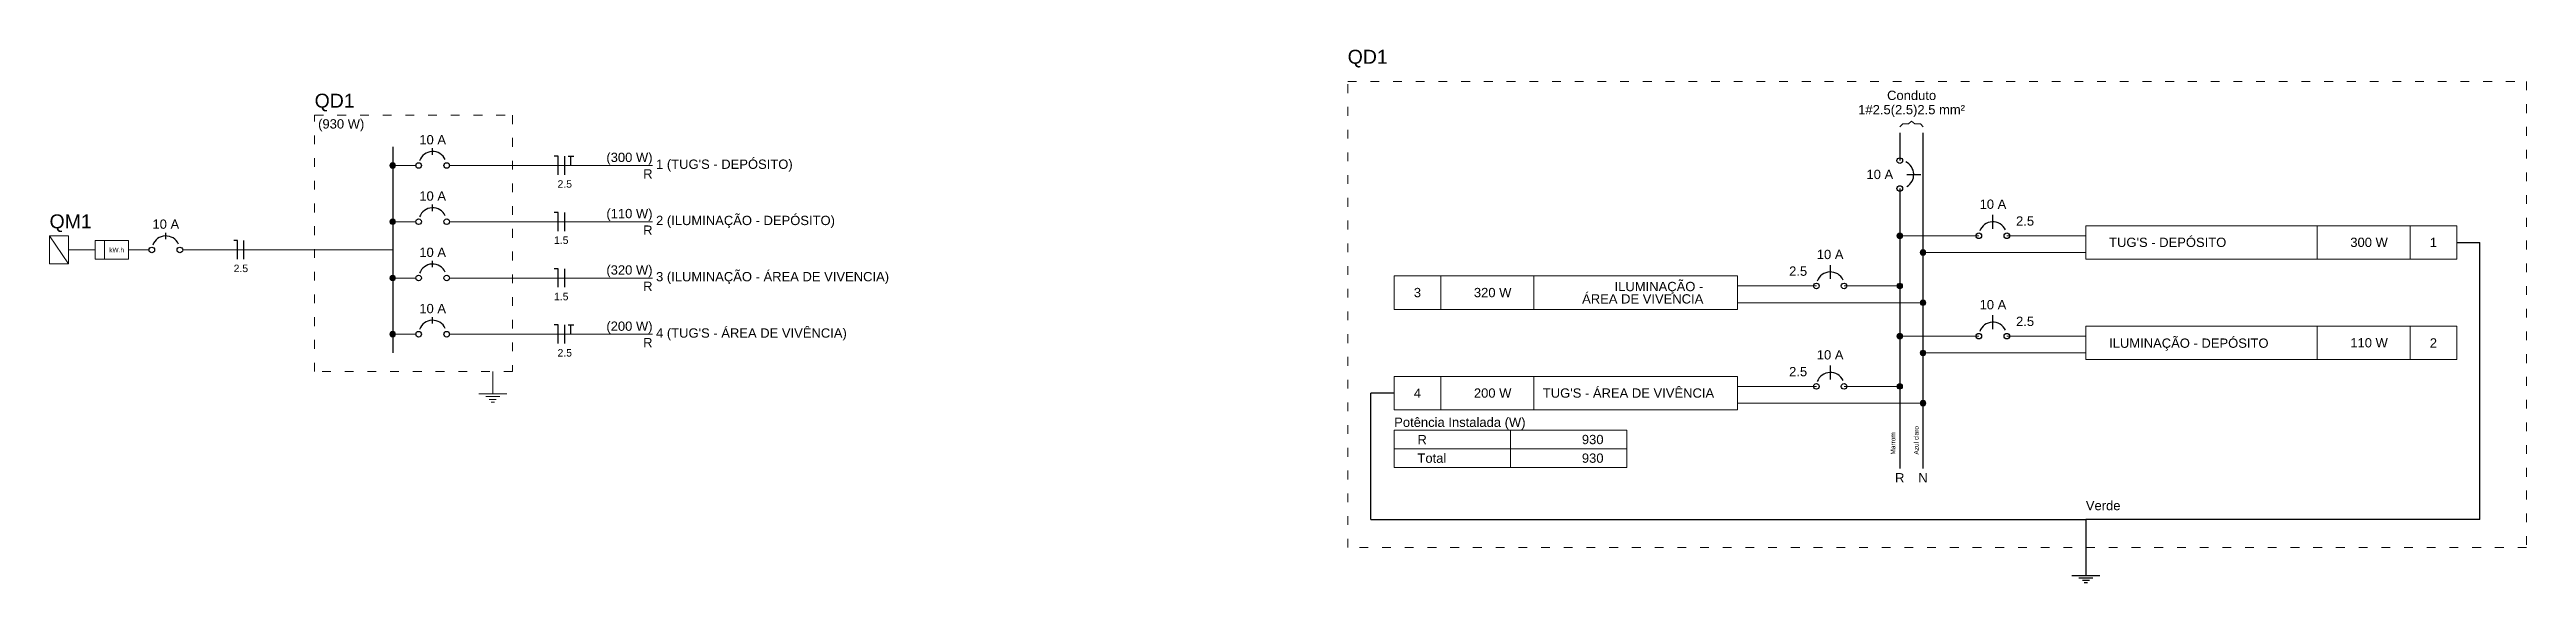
# Model space of a CAD drawing. Header units: millimetres. Extents: x 4568 to 4671, y -917 to -902.
# Drawn here: x 4642.93 to 4671.15, y -912.09 to -906.03 of the extents above; entities that cross this region are included whole.
import ezdxf

# ---------------------------------------------------------------- set-up
doc = ezdxf.new("R2010")
doc.units = ezdxf.units.MM
doc.header["$MEASUREMENT"] = 0
doc.linetypes.add('DOT2', pattern=[3.175, 0, -3.175])
for name, color, linetype, lineweight in [('DI-Barramento', 6, 'Continuous', 30), ('DI-Barramento Fase 1', 6, 'Continuous', 30), ('DI-Barramento Neutro', 6, 'Continuous', 30), ('DI-Disjuntor', 1, 'Continuous', 30), ('DI-Fios', 3, 'Continuous', 30), ('DI-Linhas do diagrama', 7, 'Continuous', 20), ('DI-Pontilhado', 7, 'Continuous', 20), ('DI-Textos do diagrama', 7, 'Continuous', 20), ('DI-Título do diagrama', 3, 'Continuous', 30)]:
    doc.layers.add(name, color=color, linetype=linetype, lineweight=lineweight)
doc.styles.add('Arial', font='arial.ttf')

msp = doc.modelspace()

# ---------------------------------------------------------------- texts
at = {"layer": 'DI-Barramento Fase 1', "insert": (4663.96, -910.636), "char_height": 0.0529, "width": 0.38124, "attachment_point": 7, "rotation": 90.0002, "line_spacing_factor": 0.798, "style": 'Arial'}
msp.add_mtext('Marrom', dxfattribs=at)
at = {"layer": 'DI-Barramento Fase 1', "insert": (4664.01, -910.953), "char_height": 0.106, "width": 0.12708, "attachment_point": 8, "line_spacing_factor": 0.798, "style": 'Arial'}
msp.add_mtext('R', dxfattribs=at)
at = {"layer": 'DI-Barramento Neutro', "insert": (4664.225, -910.636), "char_height": 0.0529, "width": 0.6354, "attachment_point": 7, "rotation": 90.0002, "line_spacing_factor": 0.798, "style": 'Arial'}
msp.add_mtext('Azul claro', dxfattribs=at)
at = {"layer": 'DI-Barramento Neutro', "insert": (4664.275, -910.953), "char_height": 0.106, "width": 0.12708, "attachment_point": 8, "line_spacing_factor": 0.798, "style": 'Arial'}
msp.add_mtext('N', dxfattribs=at)
at = {"layer": 'DI-Fios', "insert": (4666.13, -911.271), "char_height": 0.1059, "width": 0.6354, "attachment_point": 7, "line_spacing_factor": 0.798, "style": 'Arial'}
msp.add_mtext('Verde', dxfattribs=at)
at = {"layer": 'DI-Linhas do diagrama', "line_spacing_factor": 0.798, "style": 'Arial'}
for s, insert, char_height, width, attachment_point in [('Total', (4658.515, -910.731), 0.1059, 0.6354, 7), ('R', (4658.515, -910.519), 0.106, 0.12708, 7), ('   930', (4660.635, -910.519), 0.1059, 0.76248, 9), ('   930', (4660.635, -910.731), 0.1059, 0.76248, 9)]:
    msp.add_mtext(s, dxfattribs=dict(at, insert=insert, char_height=char_height, width=width, attachment_point=attachment_point))
at = {"layer": 'DI-Textos do diagrama', "line_spacing_factor": 0.798, "style": 'Arial'}
for s, insert, char_height, width, attachment_point in [('1#2.5(2.5)2.5 mm²', (4664.145, -906.794), 0.1059, 2.16036, 8), ('Conduto ', (4664.145, -906.601), 0.1059, 1.01664, 8), ('(930 W)', (4645.99, -906.956), 0.1059, 0.88956, 7), ('10 A', (4647.295, -907.106), 0.1059, 0.50832, 8), ('(300 W)', (4649.8, -907.337), 0.1059, 0.88956, 9), ("1 (TUG'S - DEPÓSITO)", (4649.84, -907.415), 0.1059, 2.5416, 7), ('2.5', (4648.8, -907.599), 0.0847, 0.30499, 8), ('R', (4649.8, -907.493), 0.106, 0.12708, 9), (' 10 A', (4663.935, -907.501), 0.1059, 0.6354, 9), ('10 A', (4647.295, -907.747), 0.1059, 0.50832, 8), ('(110 W)', (4649.8, -907.977), 0.1059, 0.88956, 9), ('    10 A', (4664.755, -907.84), 0.1059, 1.01664, 7), ('10 A', (4644.255, -908.067), 0.1059, 0.50832, 8), ('R', (4649.8, -908.134), 0.106, 0.12708, 9), ('2 (ILUMINAÇÃO - DEPÓSITO)', (4649.84, -908.056), 0.1059, 3.177, 7), ('2.5', (4665.335, -908.031), 0.1059, 0.38124, 7), ('kW.h', (4643.61, -908.332), 0.0529, 0.25416, 7), ('10 A', (4647.295, -908.388), 0.1059, 0.50832, 8), ('1.5', (4648.76, -908.239), 0.0847, 0.30499, 8), ('    10 A', (4662.9, -908.412), 0.1059, 1.01664, 7), ("TUG'S - DEPÓSITO", (4666.395, -908.274), 0.1059, 2.03328, 7), ('   300 W', (4669.295, -908.274), 0.1059, 1.01664, 8), ('1', (4670.09, -908.274), 0.106, 0.12708, 8), ('2.5', (4645.11, -908.56), 0.0847, 0.30499, 8), ('(320 W)', (4649.8, -908.619), 0.1059, 0.88956, 9), ('R', (4649.8, -908.774), 0.106, 0.12708, 9), ('3 (ILUMINAÇÃO - ÁREA DE VIVENCIA)', (4649.84, -908.696), 0.1059, 4.19364, 7), ('ILUMINAÇÃO - \\PÁREA DE VIVENCIA', (4661.772, -908.918), 0.1059, 3.68532, 9), ('2.5', (4662.955, -908.602), 0.1059, 0.38124, 9), ('10 A', (4647.295, -909.028), 0.1059, 0.50832, 8), ('1.5', (4648.76, -908.88), 0.0847, 0.30499, 8), ('3', (4658.515, -908.846), 0.106, 0.12708, 8), ('   320 W', (4659.31, -908.846), 0.1059, 1.01664, 8), ('    10 A', (4664.755, -908.984), 0.1059, 1.01664, 7), ('(200 W)', (4649.8, -909.259), 0.1059, 0.88956, 9), ("4 (TUG'S - ÁREA DE VIVÊNCIA)", (4649.84, -909.337), 0.1059, 3.55824, 7), ('2.5', (4665.335, -909.174), 0.1059, 0.38124, 7), ('2.5', (4648.8, -909.521), 0.0847, 0.30499, 8), ('R', (4649.8, -909.415), 0.106, 0.12708, 9), ('    10 A', (4662.9, -909.555), 0.1059, 1.01664, 7), ('ILUMINAÇÃO - DEPÓSITO', (4666.395, -909.453), 0.1059, 2.66868, 7), ('   110 W', (4669.295, -909.418), 0.1059, 1.01664, 8), ('2', (4670.09, -909.418), 0.106, 0.12708, 8), ('2.5', (4662.955, -909.746), 0.1059, 0.38124, 9), ('4', (4658.515, -909.99), 0.106, 0.12708, 8), ('   200 W', (4659.31, -909.99), 0.1059, 1.01664, 8), ("TUG'S - ÁREA DE VIVÊNCIA", (4661.895, -909.99), 0.1059, 3.04992, 9), ('Potência Instalada (W)', (4658.25, -910.353), 0.1059, 2.79576, 7)]:
    msp.add_mtext(s, dxfattribs=dict(at, insert=insert, char_height=char_height, width=width, attachment_point=attachment_point))
at = {"layer": 'DI-Título do diagrama', "char_height": 0.1588, "width": 0.57186, "attachment_point": 7, "line_spacing_factor": 0.798, "style": 'Arial'}
for s, insert in [('QD1', (4657.72, -906.23)), ('QD1', (4645.95, -906.73)), ('QM1', (4642.93, -908.104))]:
    msp.add_mtext(s, dxfattribs=dict(at, insert=insert))

# ---------------------------------------------------------------- linework, layer by layer
at = {"layer": 'DI-Barramento', "linetype": 'Continuous'}
msp.add_line((4646.84, -907.133), (4646.84, -909.478), dxfattribs=at)
at = {"layer": 'DI-Barramento Fase 1', "linetype": 'Continuous'}
for p, q in [((4664.01, -906.972), (4664.01, -907.289)), ((4664.01, -907.607), (4664.01, -910.794))]:
    msp.add_line(p, q, dxfattribs=at)
at = {"layer": 'DI-Barramento Neutro', "linetype": 'Continuous'}
msp.add_line((4664.275, -910.794), (4664.275, -906.972), dxfattribs=at)
at = {"layer": 'DI-Disjuntor', "linetype": 'Continuous'}
for p, q in [((4647.295, -907.223), (4647.295, -907.149)), ((4664.09, -907.448), (4664.25, -907.448)), ((4647.295, -907.864), (4647.295, -907.789)), ((4644.255, -908.184), (4644.255, -908.11)), ((4665.07, -908.066), (4665.07, -907.907)), ((4647.295, -908.504), (4647.295, -908.43)), ((4663.22, -908.637), (4663.22, -908.478)), ((4647.295, -909.145), (4647.295, -909.071)), ((4665.07, -909.209), (4665.07, -909.05)), ((4663.22, -909.781), (4663.22, -909.622))]:
    msp.add_line(p, q, dxfattribs=at)
for centre in [(4664.01, -907.289), (4647.135, -907.345), (4647.455, -907.345), (4664.01, -907.607), (4647.135, -907.985), (4647.455, -907.985), (4664.91, -908.145), (4665.23, -908.145), (4644.095, -908.306), (4644.415, -908.306), (4647.135, -908.626), (4647.455, -908.626), (4663.06, -908.716), (4663.375, -908.716), (4647.135, -909.266), (4647.455, -909.266), (4664.91, -909.288), (4665.23, -909.288), (4663.06, -909.86), (4663.375, -909.86)]:
    msp.add_circle(centre, 0.0318, dxfattribs=at)
for centre, start, end in [((4647.295, -907.345), 25, 160), ((4664.01, -907.448), 300, 65), ((4647.295, -907.985), 25, 160), ((4665.07, -908.145), 25, 160), ((4644.255, -908.306), 25, 160), ((4647.295, -908.626), 25, 160), ((4663.22, -908.716), 25, 160), ((4647.295, -909.266), 25, 160), ((4665.07, -909.288), 25, 160), ((4663.22, -909.86), 25, 160)]:
    msp.add_arc(centre, 0.159, start, end, dxfattribs=at)
at = {"layer": 'DI-Fios', "linetype": 'Continuous'}
for p, q in [((4648.725, -907.239), (4648.68, -907.239)), ((4648.725, -907.451), (4648.725, -907.239)), ((4648.8, -907.451), (4648.8, -907.239)), ((4648.84, -907.239), (4648.905, -907.239)), ((4648.87, -907.345), (4648.87, -907.239)), ((4648.725, -907.879), (4648.68, -907.879)), ((4648.725, -908.091), (4648.725, -907.879)), ((4648.8, -908.091), (4648.8, -907.879)), ((4645.07, -908.199), (4645.03, -908.199)), ((4645.07, -908.412), (4645.07, -908.199)), ((4645.145, -908.412), (4645.145, -908.199)), ((4670.355, -908.221), (4670.62, -908.221)), ((4670.62, -911.377), (4670.62, -908.221)), ((4648.725, -908.52), (4648.68, -908.52)), ((4648.725, -908.732), (4648.725, -908.52)), ((4648.8, -908.732), (4648.8, -908.52)), ((4648.725, -909.16), (4648.68, -909.16)), ((4648.725, -909.372), (4648.725, -909.16)), ((4648.8, -909.372), (4648.8, -909.16)), ((4648.84, -909.16), (4648.905, -909.16)), ((4648.87, -909.266), (4648.87, -909.16)), ((4658.25, -909.937), (4657.985, -909.937)), ((4657.985, -911.377), (4657.985, -909.937)), ((4657.985, -911.377), (4666.13, -911.377)), ((4666.13, -911.377), (4666.13, -912.012)), ((4670.62, -911.377), (4666.13, -911.377)), ((4665.97, -912.012), (4666.29, -912.012)), ((4666.05, -912.038), (4666.21, -912.038)), ((4666.09, -912.065), (4666.17, -912.065)), ((4666.11, -912.091), (4666.15, -912.091))]:
    msp.add_line(p, q, dxfattribs=at)
at = {"layer": 'DI-Linhas do diagrama', "linetype": 'Continuous'}
for p, q in [((4646.87, -907.345), (4647.105, -907.345)), ((4647.485, -907.345), (4649.8, -907.345)), ((4646.87, -907.985), (4647.105, -907.985)), ((4647.485, -907.985), (4649.8, -907.985)), ((4668.765, -908.412), (4668.765, -908.031)), ((4669.825, -908.412), (4669.825, -908.031)), ((4643.145, -908.147), (4642.93, -908.147)), ((4642.93, -908.147), (4642.93, -908.465)), ((4643.145, -908.465), (4642.93, -908.147)), ((4643.145, -908.465), (4643.145, -908.147)), ((4643.145, -908.306), (4643.45, -908.306)), ((4643.555, -908.412), (4643.555, -908.199)), ((4643.83, -908.306), (4644.065, -908.306)), ((4644.445, -908.306), (4646.84, -908.306)), ((4664.01, -908.145), (4664.91, -908.145)), ((4664.275, -908.336), (4666.13, -908.336)), ((4665.23, -908.145), (4666.13, -908.145)), ((4642.93, -908.465), (4643.145, -908.465)), ((4646.87, -908.626), (4647.105, -908.626)), ((4647.485, -908.626), (4649.8, -908.626)), ((4658.78, -908.984), (4658.78, -908.602)), ((4659.84, -908.984), (4659.84, -908.602)), ((4662.16, -908.716), (4663.06, -908.716)), ((4662.16, -908.907), (4664.275, -908.907)), ((4664.01, -908.716), (4663.375, -908.716)), ((4668.765, -909.555), (4668.765, -909.174)), ((4669.825, -909.555), (4669.825, -909.174)), ((4646.87, -909.266), (4647.105, -909.266)), ((4647.485, -909.266), (4649.8, -909.266)), ((4664.01, -909.288), (4664.91, -909.288)), ((4664.275, -909.479), (4666.13, -909.479)), ((4665.23, -909.288), (4666.13, -909.288)), ((4658.78, -910.127), (4658.78, -909.746)), ((4659.84, -910.127), (4659.84, -909.746)), ((4662.16, -909.86), (4663.06, -909.86)), ((4662.16, -910.051), (4664.275, -910.051)), ((4664.01, -909.86), (4663.375, -909.86)), ((4659.575, -910.572), (4659.575, -910.36)), ((4659.575, -910.784), (4659.575, -910.572))]:
    msp.add_line(p, q, dxfattribs=at)
at = {"layer": 'DI-Linhas do diagrama', "linetype": 'Continuous', "const_width": 0.0318}
for points in [[(4646.856, -907.345, 1), (4646.824, -907.345, 1)], [(4646.856, -907.985, 1), (4646.824, -907.985, 1)], [(4664.026, -908.145, 1), (4663.994, -908.145, 1)], [(4664.291, -908.336, 1), (4664.259, -908.336, 1)], [(4646.856, -908.626, 1), (4646.824, -908.626, 1)], [(4664.026, -908.716, 1), (4663.994, -908.716, 1)], [(4664.291, -908.907, 1), (4664.259, -908.907, 1)], [(4646.856, -909.266, 1), (4646.824, -909.266, 1)], [(4664.026, -909.288, 1), (4663.994, -909.288, 1)], [(4664.291, -909.479, 1), (4664.259, -909.479, 1)], [(4664.026, -909.86, 1), (4663.994, -909.86, 1)], [(4664.291, -910.051, 1), (4664.259, -910.051, 1)]]:
    msp.add_lwpolyline(points, format="xyb", close=True, dxfattribs=at)
at = {"layer": 'DI-Linhas do diagrama', "linetype": 'Continuous'}
for points in [[(4666.13, -908.412), (4666.13, -908.031), (4670.355, -908.031), (4670.355, -908.412), (4666.13, -908.412)], [(4643.45, -908.412), (4643.45, -908.199), (4643.83, -908.199), (4643.83, -908.412), (4643.45, -908.412)], [(4658.25, -908.984), (4658.25, -908.602), (4662.16, -908.602), (4662.16, -908.984), (4658.25, -908.984)], [(4666.13, -909.555), (4666.13, -909.174), (4670.355, -909.174), (4670.355, -909.555), (4666.13, -909.555)], [(4658.25, -910.127), (4658.25, -909.746), (4662.16, -909.746), (4662.16, -910.127), (4658.25, -910.127)], [(4658.25, -910.572), (4658.25, -910.36), (4660.9, -910.36), (4660.9, -910.572), (4658.25, -910.572)], [(4658.25, -910.784), (4658.25, -910.572), (4660.9, -910.572), (4660.9, -910.784), (4658.25, -910.784)]]:
    msp.add_lwpolyline(points, close=True, dxfattribs=at)
for centre in [(4646.84, -907.345), (4646.84, -907.985), (4664.01, -908.145), (4664.275, -908.336), (4646.84, -908.626), (4664.01, -908.716), (4664.275, -908.907), (4646.84, -909.266), (4664.01, -909.288), (4664.275, -909.479), (4664.01, -909.86), (4664.275, -910.051)]:
    msp.add_circle(centre, 0.0318, dxfattribs=at)
at = {"layer": 'DI-Pontilhado', "linetype": 'DOT2', "ltscale": 0.05}
for points in [[(4657.72, -911.695), (4657.72, -906.389), (4671.15, -906.389), (4671.15, -911.695), (4657.72, -911.695)], [(4645.95, -909.69), (4645.95, -906.773), (4648.205, -906.773), (4648.205, -909.69), (4645.95, -909.69)]]:
    msp.add_lwpolyline(points, close=True, dxfattribs=at)
at = {"layer": 'DI-Textos do diagrama', "linetype": 'Continuous'}
for p, q in [((4664.01, -906.905), (4664.045, -906.872)), ((4664.045, -906.872), (4664.11, -906.872)), ((4664.11, -906.872), (4664.145, -906.839)), ((4664.145, -906.839), (4664.18, -906.872)), ((4664.18, -906.872), (4664.245, -906.872)), ((4664.245, -906.872), (4664.275, -906.905)), ((4647.98, -909.69), (4647.98, -909.944)), ((4647.82, -909.944), (4648.14, -909.944)), ((4647.9, -909.976), (4648.06, -909.976)), ((4647.94, -910.008), (4648.02, -910.008)), ((4647.96, -910.04), (4648, -910.04))]:
    msp.add_line(p, q, dxfattribs=at)

msp.set_redraw_order([(e.dxf.handle, doc.entitydb.next_handle()) for e in msp.query("TEXT MTEXT ATTDEF DIMENSION ARC_DIMENSION")])  # texts and dimensions are drawn at this point

doc.saveas('drawing.dxf')
